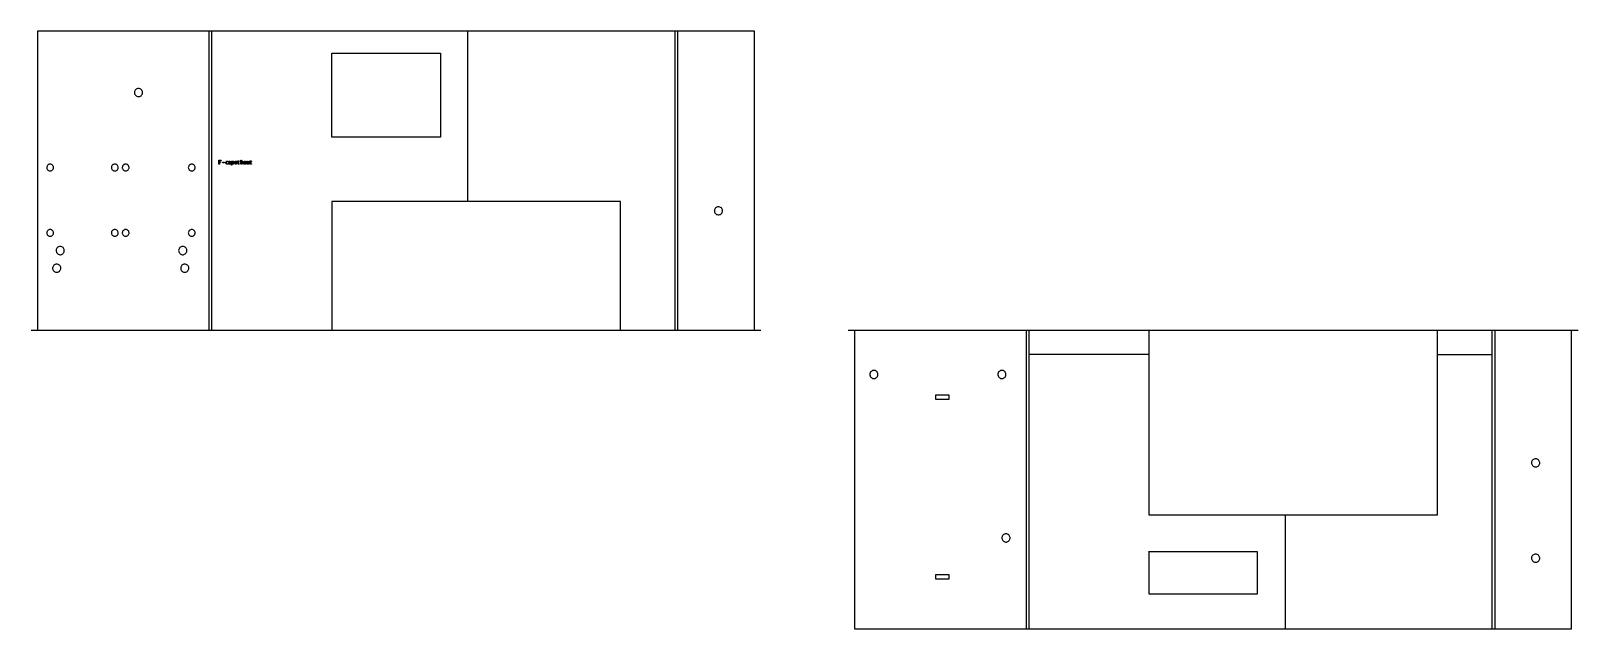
# Model space of a CAD drawing. Header units: metres. Extents: x 1349 to 2485, y -125 to 314.
import ezdxf

# ---------------------------------------------------------------- set-up
doc = ezdxf.new("R2010")
doc.units = ezdxf.units.M

msp = doc.modelspace()

# ---------------------------------------------------------------- linework, layer by layer
at = {"layer": 'F Base plate'}
for p, q in [((1353.7, 314.1), (1479.6, 314.1)), ((1353.7, 94.6), (1353.7, 314.1)), ((1479.6, 314.1), (1481.6, 314.1)), ((1479.6, 94.6), (1479.6, 314.1)), ((1481.6, 314.1), (1669.5, 314.1)), ((1481.6, 94.6), (1481.6, 314.1)), ((1669.5, 189.1), (1669.5, 314.1)), ((1669.5, 314.1), (1821.7, 314.1)), ((1821.7, 314.1), (1823.7, 314.1)), ((1821.7, 94.6), (1821.7, 314.1)), ((1823.7, 314.1), (1879.7, 314.1)), ((1823.7, 94.6), (1823.7, 314.1)), ((1879.7, 314.1), (1879.7, 94.6)), ((1569.5, 236.2), (1569.5, 297.9)), ((1569.5, 297.9), (1649.5, 297.9)), ((1649.5, 297.9), (1649.5, 236.2)), ((1424.9, 270.2), (1424.7, 269.7)), ((1424.7, 269.7), (1424.7, 269.1)), ((1424.7, 269.1), (1424.7, 268.5)), ((1424.7, 268.5), (1424.8, 267.9)), ((1424.8, 267.9), (1425.1, 267.4)), ((1425.2, 270.7), (1424.9, 270.2)), ((1425.1, 267.4), (1425.4, 267)), ((1425.6, 271.1), (1425.2, 270.7)), ((1425.4, 267), (1425.8, 266.6)), ((1426, 271.4), (1425.6, 271.1)), ((1425.8, 266.6), (1426.3, 266.3)), ((1426.5, 271.7), (1426, 271.4)), ((1426.3, 266.3), (1426.8, 266.1)), ((1427.1, 271.9), (1426.5, 271.7)), ((1426.8, 266.1), (1427.3, 265.9)), ((1427.6, 271.9), (1427.1, 271.9)), ((1427.3, 265.9), (1427.9, 265.9)), ((1428.2, 271.9), (1427.6, 271.9)), ((1427.9, 265.9), (1428.5, 266.1)), ((1428.8, 271.7), (1428.2, 271.9)), ((1428.5, 266.1), (1429, 266.3)), ((1429.3, 271.4), (1428.8, 271.7)), ((1429, 266.3), (1429.5, 266.6)), ((1429.7, 271.1), (1429.3, 271.4)), ((1429.5, 266.6), (1429.9, 267)), ((1430.1, 270.7), (1429.7, 271.1)), ((1429.9, 267), (1430.2, 267.4)), ((1430.4, 270.2), (1430.1, 270.7)), ((1430.2, 267.4), (1430.5, 267.9)), ((1430.6, 269.7), (1430.4, 270.2)), ((1430.5, 267.9), (1430.6, 268.5)), ((1430.6, 269.1), (1430.6, 269.7)), ((1430.6, 268.5), (1430.6, 269.1)), ((1649.5, 236.2), (1569.5, 236.2)), ((1361.4, 216), (1361, 215.7)), ((1361.8, 216.2), (1361.4, 216)), ((1362.2, 216.4), (1361.8, 216.2)), ((1362.7, 216.4), (1362.2, 216.4)), ((1363.2, 216.4), (1362.7, 216.4)), ((1363.7, 216.2), (1363.2, 216.4)), ((1364.1, 216), (1363.7, 216.2)), ((1364.5, 215.7), (1364.1, 216)), ((1408.9, 216), (1408.5, 215.7)), ((1409.3, 216.2), (1408.9, 216)), ((1409.7, 216.4), (1409.3, 216.2)), ((1410.2, 216.4), (1409.7, 216.4)), ((1410.7, 216.4), (1410.2, 216.4)), ((1411.2, 216.2), (1410.7, 216.4)), ((1411.6, 216), (1411.2, 216.2)), ((1411.9, 215.7), (1411.6, 216)), ((1416.9, 216), (1416.5, 215.7)), ((1417.3, 216.2), (1416.9, 216)), ((1417.7, 216.4), (1417.3, 216.2)), ((1418.2, 216.4), (1417.7, 216.4)), ((1418.7, 216.4), (1418.2, 216.4)), ((1419.2, 216.2), (1418.7, 216.4)), ((1419.6, 216), (1419.2, 216.2)), ((1419.9, 215.7), (1419.6, 216)), ((1465.4, 216), (1465, 215.7)), ((1465.8, 216.2), (1465.4, 216)), ((1466.2, 216.4), (1465.8, 216.2)), ((1466.7, 216.4), (1466.2, 216.4)), ((1467.2, 216.4), (1466.7, 216.4)), ((1467.7, 216.2), (1467.2, 216.4)), ((1468.1, 216), (1467.7, 216.2)), ((1468.5, 215.7), (1468.1, 216)), ((1360.3, 214.5), (1360.2, 214)), ((1360.2, 214), (1360.3, 213.5)), ((1360.5, 215), (1360.3, 214.5)), ((1360.3, 213.5), (1360.4, 213.1)), ((1360.4, 213.1), (1360.6, 212.7)), ((1360.7, 215.4), (1360.5, 215)), ((1360.6, 212.7), (1360.8, 212.3)), ((1361, 215.7), (1360.7, 215.4)), ((1360.8, 212.3), (1361.2, 212)), ((1361.2, 212), (1361.6, 211.7)), ((1361.6, 211.7), (1362, 211.5)), ((1362, 211.5), (1362.5, 211.4)), ((1362.5, 211.4), (1363, 211.4)), ((1363, 211.4), (1363.5, 211.5)), ((1363.5, 211.5), (1363.9, 211.7)), ((1363.9, 211.7), (1364.3, 212)), ((1364.3, 212), (1364.6, 212.3)), ((1364.8, 215.4), (1364.5, 215.7)), ((1364.6, 212.3), (1364.9, 212.7)), ((1365, 215), (1364.8, 215.4)), ((1364.9, 212.7), (1365.1, 213.1)), ((1365.2, 214.5), (1365, 215)), ((1365.1, 213.1), (1365.2, 213.5)), ((1365.2, 214), (1365.2, 214.5)), ((1365.2, 213.5), (1365.2, 214)), ((1407.8, 214.5), (1407.7, 214)), ((1407.7, 214), (1407.7, 213.5)), ((1407.7, 213.5), (1407.9, 213.1)), ((1407.9, 215), (1407.8, 214.5)), ((1408.2, 215.4), (1407.9, 215)), ((1407.9, 213.1), (1408.1, 212.7)), ((1408.1, 212.7), (1408.3, 212.3)), ((1408.5, 215.7), (1408.2, 215.4)), ((1408.3, 212.3), (1408.7, 212)), ((1408.7, 212), (1409.1, 211.7)), ((1409.1, 211.7), (1409.5, 211.5)), ((1409.5, 211.5), (1410, 211.4)), ((1410, 211.4), (1410.5, 211.4)), ((1410.5, 211.4), (1410.9, 211.5)), ((1410.9, 211.5), (1411.4, 211.7)), ((1411.4, 211.7), (1411.8, 212)), ((1411.8, 212), (1412.1, 212.3)), ((1412.2, 215.4), (1411.9, 215.7)), ((1412.1, 212.3), (1412.4, 212.7)), ((1412.5, 215), (1412.2, 215.4)), ((1412.4, 212.7), (1412.6, 213.1)), ((1412.6, 214.5), (1412.5, 215)), ((1412.7, 214), (1412.6, 214.5)), ((1412.6, 213.1), (1412.7, 213.5)), ((1412.7, 213.5), (1412.7, 214)), ((1415.8, 214.5), (1415.7, 214)), ((1415.7, 214), (1415.7, 213.5)), ((1415.7, 213.5), (1415.9, 213.1)), ((1415.9, 215), (1415.8, 214.5)), ((1416.2, 215.4), (1415.9, 215)), ((1415.9, 213.1), (1416.1, 212.7)), ((1416.1, 212.7), (1416.3, 212.3)), ((1416.5, 215.7), (1416.2, 215.4)), ((1416.3, 212.3), (1416.7, 212)), ((1416.7, 212), (1417.1, 211.7)), ((1417.1, 211.7), (1417.5, 211.5)), ((1417.5, 211.5), (1418, 211.4)), ((1418, 211.4), (1418.5, 211.4)), ((1418.5, 211.4), (1418.9, 211.5)), ((1418.9, 211.5), (1419.4, 211.7)), ((1419.4, 211.7), (1419.8, 212)), ((1419.8, 212), (1420.1, 212.3)), ((1420.2, 215.4), (1419.9, 215.7)), ((1420.1, 212.3), (1420.4, 212.7)), ((1420.5, 215), (1420.2, 215.4)), ((1420.4, 212.7), (1420.6, 213.1)), ((1420.6, 214.5), (1420.5, 215)), ((1420.7, 214), (1420.6, 214.5)), ((1420.6, 213.1), (1420.7, 213.5)), ((1420.7, 213.5), (1420.7, 214)), ((1464.3, 214.5), (1464.2, 214)), ((1464.2, 214), (1464.3, 213.5)), ((1464.5, 215), (1464.3, 214.5)), ((1464.3, 213.5), (1464.4, 213.1)), ((1464.4, 213.1), (1464.6, 212.7)), ((1464.7, 215.4), (1464.5, 215)), ((1464.6, 212.7), (1464.8, 212.3)), ((1465, 215.7), (1464.7, 215.4)), ((1464.8, 212.3), (1465.2, 212)), ((1465.2, 212), (1465.6, 211.7)), ((1465.6, 211.7), (1466, 211.5)), ((1466, 211.5), (1466.5, 211.4)), ((1466.5, 211.4), (1467, 211.4)), ((1467, 211.4), (1467.5, 211.5)), ((1467.5, 211.5), (1467.9, 211.7)), ((1467.9, 211.7), (1468.3, 212)), ((1468.3, 212), (1468.6, 212.3)), ((1468.8, 215.4), (1468.5, 215.7)), ((1468.6, 212.3), (1468.9, 212.7)), ((1469, 215), (1468.8, 215.4)), ((1468.9, 212.7), (1469.1, 213.1)), ((1469.2, 214.5), (1469, 215)), ((1469.1, 213.1), (1469.2, 213.5)), ((1469.2, 214), (1469.2, 214.5)), ((1469.2, 213.5), (1469.2, 214)), ((1569.5, 188.9), (1569.5, 94.6)), ((1781.5, 188.9), (1569.5, 188.9)), ((1781.5, 94.6), (1781.5, 188.9)), ((1850.6, 182.9), (1850.5, 182.3)), ((1850.5, 182.3), (1850.5, 181.7)), ((1850.8, 183.4), (1850.6, 182.9)), ((1851.1, 183.9), (1850.8, 183.4)), ((1851.4, 184.3), (1851.1, 183.9)), ((1851.9, 184.6), (1851.4, 184.3)), ((1852.4, 184.9), (1851.9, 184.6)), ((1852.9, 185.1), (1852.4, 184.9)), ((1853.5, 185.1), (1852.9, 185.1)), ((1854.1, 185.1), (1853.5, 185.1)), ((1854.6, 184.9), (1854.1, 185.1)), ((1855.1, 184.6), (1854.6, 184.9)), ((1855.6, 184.3), (1855.1, 184.6)), ((1855.9, 183.9), (1855.6, 184.3)), ((1856.2, 183.4), (1855.9, 183.9)), ((1856.4, 182.9), (1856.2, 183.4)), ((1856.5, 182.3), (1856.4, 182.9)), ((1856.5, 181.7), (1856.5, 182.3)), ((1850.5, 181.7), (1850.7, 181.1)), ((1850.7, 181.1), (1850.9, 180.6)), ((1850.9, 180.6), (1851.2, 180.2)), ((1851.2, 180.2), (1851.6, 179.8)), ((1851.6, 179.8), (1852.1, 179.5)), ((1852.1, 179.5), (1852.6, 179.3)), ((1852.6, 179.3), (1853.2, 179.1)), ((1853.2, 179.1), (1853.8, 179.1)), ((1853.8, 179.1), (1854.4, 179.3)), ((1854.4, 179.3), (1854.9, 179.5)), ((1854.9, 179.5), (1855.4, 179.8)), ((1855.4, 179.8), (1855.8, 180.2)), ((1855.8, 180.2), (1856.1, 180.6)), ((1856.1, 180.6), (1856.3, 181.1)), ((1856.3, 181.1), (1856.5, 181.7)), ((1360.3, 166.5), (1360.2, 166)), ((1360.2, 166), (1360.3, 165.5)), ((1360.5, 167), (1360.3, 166.5)), ((1360.3, 165.5), (1360.4, 165.1)), ((1360.4, 165.1), (1360.6, 164.7)), ((1360.7, 167.4), (1360.5, 167)), ((1360.6, 164.7), (1360.8, 164.3)), ((1361, 167.7), (1360.7, 167.4)), ((1360.8, 164.3), (1361.2, 164)), ((1361.4, 168), (1361, 167.7)), ((1361.2, 164), (1361.6, 163.7)), ((1361.8, 168.2), (1361.4, 168)), ((1361.6, 163.7), (1362, 163.5)), ((1362.2, 168.4), (1361.8, 168.2)), ((1362, 163.5), (1362.5, 163.4)), ((1362.7, 168.4), (1362.2, 168.4)), ((1362.5, 163.4), (1363, 163.4)), ((1363.2, 168.4), (1362.7, 168.4)), ((1363, 163.4), (1363.5, 163.5)), ((1363.7, 168.2), (1363.2, 168.4)), ((1363.5, 163.5), (1363.9, 163.7)), ((1364.1, 168), (1363.7, 168.2)), ((1363.9, 163.7), (1364.3, 164)), ((1364.5, 167.7), (1364.1, 168)), ((1364.3, 164), (1364.6, 164.3)), ((1364.8, 167.4), (1364.5, 167.7)), ((1364.6, 164.3), (1364.9, 164.7)), ((1365, 167), (1364.8, 167.4)), ((1364.9, 164.7), (1365.1, 165.1)), ((1365.2, 166.5), (1365, 167)), ((1365.1, 165.1), (1365.2, 165.5)), ((1365.2, 166), (1365.2, 166.5)), ((1365.2, 165.5), (1365.2, 166)), ((1407.8, 166.5), (1407.7, 166)), ((1407.7, 166), (1407.7, 165.5)), ((1407.7, 165.5), (1407.9, 165.1)), ((1407.9, 167), (1407.8, 166.5)), ((1408.2, 167.4), (1407.9, 167)), ((1407.9, 165.1), (1408.1, 164.7)), ((1408.1, 164.7), (1408.3, 164.3)), ((1408.5, 167.7), (1408.2, 167.4)), ((1408.3, 164.3), (1408.7, 164)), ((1408.9, 168), (1408.5, 167.7)), ((1408.7, 164), (1409.1, 163.7)), ((1409.3, 168.2), (1408.9, 168)), ((1409.1, 163.7), (1409.5, 163.5)), ((1409.7, 168.4), (1409.3, 168.2)), ((1409.5, 163.5), (1410, 163.4)), ((1410.2, 168.4), (1409.7, 168.4)), ((1410, 163.4), (1410.5, 163.4)), ((1410.7, 168.4), (1410.2, 168.4)), ((1410.5, 163.4), (1410.9, 163.5)), ((1411.2, 168.2), (1410.7, 168.4)), ((1410.9, 163.5), (1411.4, 163.7)), ((1411.6, 168), (1411.2, 168.2)), ((1411.4, 163.7), (1411.8, 164)), ((1411.9, 167.7), (1411.6, 168)), ((1411.8, 164), (1412.1, 164.3)), ((1412.2, 167.4), (1411.9, 167.7)), ((1412.1, 164.3), (1412.4, 164.7)), ((1412.5, 167), (1412.2, 167.4)), ((1412.4, 164.7), (1412.6, 165.1)), ((1412.6, 166.5), (1412.5, 167)), ((1412.7, 166), (1412.6, 166.5)), ((1412.6, 165.1), (1412.7, 165.5)), ((1412.7, 165.5), (1412.7, 166)), ((1415.8, 166.5), (1415.7, 166)), ((1415.7, 166), (1415.7, 165.5)), ((1415.7, 165.5), (1415.9, 165.1)), ((1415.9, 167), (1415.8, 166.5)), ((1416.2, 167.4), (1415.9, 167)), ((1415.9, 165.1), (1416.1, 164.7)), ((1416.1, 164.7), (1416.3, 164.3)), ((1416.5, 167.7), (1416.2, 167.4)), ((1416.3, 164.3), (1416.7, 164)), ((1416.9, 168), (1416.5, 167.7)), ((1416.7, 164), (1417.1, 163.7)), ((1417.3, 168.2), (1416.9, 168)), ((1417.1, 163.7), (1417.5, 163.5)), ((1417.7, 168.4), (1417.3, 168.2)), ((1417.5, 163.5), (1418, 163.4)), ((1418.2, 168.4), (1417.7, 168.4)), ((1418, 163.4), (1418.5, 163.4)), ((1418.7, 168.4), (1418.2, 168.4)), ((1418.5, 163.4), (1418.9, 163.5)), ((1419.2, 168.2), (1418.7, 168.4)), ((1418.9, 163.5), (1419.4, 163.7)), ((1419.6, 168), (1419.2, 168.2)), ((1419.4, 163.7), (1419.8, 164)), ((1419.9, 167.7), (1419.6, 168)), ((1419.8, 164), (1420.1, 164.3)), ((1420.2, 167.4), (1419.9, 167.7)), ((1420.1, 164.3), (1420.4, 164.7)), ((1420.5, 167), (1420.2, 167.4)), ((1420.4, 164.7), (1420.6, 165.1)), ((1420.6, 166.5), (1420.5, 167)), ((1420.7, 166), (1420.6, 166.5)), ((1420.6, 165.1), (1420.7, 165.5)), ((1420.7, 165.5), (1420.7, 166)), ((1464.3, 166.5), (1464.2, 166)), ((1464.2, 166), (1464.3, 165.5)), ((1464.5, 167), (1464.3, 166.5)), ((1464.3, 165.5), (1464.4, 165.1)), ((1464.4, 165.1), (1464.6, 164.7)), ((1464.7, 167.4), (1464.5, 167)), ((1464.6, 164.7), (1464.8, 164.3)), ((1465, 167.7), (1464.7, 167.4)), ((1464.8, 164.3), (1465.2, 164)), ((1465.4, 168), (1465, 167.7)), ((1465.2, 164), (1465.6, 163.7)), ((1465.8, 168.2), (1465.4, 168)), ((1465.6, 163.7), (1466, 163.5)), ((1466.2, 168.4), (1465.8, 168.2)), ((1466, 163.5), (1466.5, 163.4)), ((1466.7, 168.4), (1466.2, 168.4)), ((1466.5, 163.4), (1467, 163.4)), ((1467.2, 168.4), (1466.7, 168.4)), ((1467, 163.4), (1467.5, 163.5)), ((1467.7, 168.2), (1467.2, 168.4)), ((1467.5, 163.5), (1467.9, 163.7)), ((1468.1, 168), (1467.7, 168.2)), ((1467.9, 163.7), (1468.3, 164)), ((1468.5, 167.7), (1468.1, 168)), ((1468.3, 164), (1468.6, 164.3)), ((1468.8, 167.4), (1468.5, 167.7)), ((1468.6, 164.3), (1468.9, 164.7)), ((1469, 167), (1468.8, 167.4)), ((1468.9, 164.7), (1469.1, 165.1)), ((1469.2, 166.5), (1469, 167)), ((1469.1, 165.1), (1469.2, 165.5)), ((1469.2, 166), (1469.2, 166.5)), ((1469.2, 165.5), (1469.2, 166)), ((1367.2, 153.6), (1367.1, 153)), ((1367.1, 153), (1367.2, 152.5)), ((1367.4, 154.2), (1367.2, 153.6)), ((1367.2, 152.5), (1367.3, 151.9)), ((1367.3, 151.9), (1367.5, 151.4)), ((1367.7, 154.6), (1367.4, 154.2)), ((1367.5, 151.4), (1367.9, 150.9)), ((1368.1, 155.1), (1367.7, 154.6)), ((1367.9, 150.9), (1368.3, 150.5)), ((1368.5, 155.4), (1368.1, 155.1)), ((1368.3, 150.5), (1368.7, 150.2)), ((1369, 155.7), (1368.5, 155.4)), ((1368.7, 150.2), (1369.3, 150)), ((1369.5, 155.8), (1369, 155.7)), ((1369.3, 150), (1369.8, 149.9)), ((1370.1, 155.9), (1369.5, 155.8)), ((1369.8, 149.9), (1370.4, 149.9)), ((1370.7, 155.8), (1370.1, 155.9)), ((1370.4, 149.9), (1371, 150)), ((1371.3, 155.7), (1370.7, 155.8)), ((1371, 150), (1371.5, 150.2)), ((1371.8, 155.4), (1371.3, 155.7)), ((1371.5, 150.2), (1372, 150.5)), ((1372.2, 155.1), (1371.8, 155.4)), ((1372, 150.5), (1372.4, 150.9)), ((1372.6, 154.6), (1372.2, 155.1)), ((1372.4, 150.9), (1372.7, 151.4)), ((1372.9, 154.2), (1372.6, 154.6)), ((1372.7, 151.4), (1373, 151.9)), ((1373, 153.6), (1372.9, 154.2)), ((1373.1, 153), (1373, 153.6)), ((1373, 151.9), (1373.1, 152.5)), ((1373.1, 152.5), (1373.1, 153)), ((1457.2, 153.6), (1457.1, 153)), ((1457.1, 153), (1457.2, 152.5)), ((1457.4, 154.2), (1457.2, 153.6)), ((1457.2, 152.5), (1457.3, 151.9)), ((1457.3, 151.9), (1457.5, 151.4)), ((1457.7, 154.6), (1457.4, 154.2)), ((1457.5, 151.4), (1457.9, 150.9)), ((1458.1, 155.1), (1457.7, 154.6)), ((1457.9, 150.9), (1458.3, 150.5)), ((1458.5, 155.4), (1458.1, 155.1)), ((1458.3, 150.5), (1458.7, 150.2)), ((1459, 155.7), (1458.5, 155.4)), ((1458.7, 150.2), (1459.3, 150)), ((1459.5, 155.8), (1459, 155.7)), ((1459.3, 150), (1459.8, 149.9)), ((1460.1, 155.9), (1459.5, 155.8)), ((1459.8, 149.9), (1460.4, 149.9)), ((1460.7, 155.8), (1460.1, 155.9)), ((1460.4, 149.9), (1461, 150)), ((1461.3, 155.7), (1460.7, 155.8)), ((1461, 150), (1461.5, 150.2)), ((1461.8, 155.4), (1461.3, 155.7)), ((1461.5, 150.2), (1462, 150.5)), ((1462.2, 155.1), (1461.8, 155.4)), ((1462, 150.5), (1462.4, 150.9)), ((1462.6, 154.6), (1462.2, 155.1)), ((1462.4, 150.9), (1462.7, 151.4)), ((1462.9, 154.2), (1462.6, 154.6)), ((1462.7, 151.4), (1463, 151.9)), ((1463, 153.6), (1462.9, 154.2)), ((1463.1, 153), (1463, 153.6)), ((1463, 151.9), (1463.1, 152.5)), ((1463.1, 152.5), (1463.1, 153)), ((1364.7, 140.7), (1364.6, 140.2)), ((1364.6, 140.2), (1364.6, 139.6)), ((1364.6, 139.6), (1364.8, 139)), ((1364.9, 141.3), (1364.7, 140.7)), ((1364.8, 139), (1365, 138.5)), ((1365.2, 141.8), (1364.9, 141.3)), ((1365, 138.5), (1365.3, 138)), ((1365.5, 142.2), (1365.2, 141.8)), ((1365.3, 138), (1365.8, 137.7)), ((1366, 142.5), (1365.5, 142.2)), ((1365.8, 137.7), (1366.2, 137.4)), ((1366.5, 142.8), (1366, 142.5)), ((1366.2, 137.4), (1366.7, 137.1)), ((1367, 143), (1366.5, 142.8)), ((1366.7, 137.1), (1367.3, 137)), ((1367.6, 143), (1367, 143)), ((1367.3, 137), (1367.9, 137)), ((1368.2, 143), (1367.6, 143)), ((1367.9, 137), (1368.5, 137.1)), ((1368.7, 142.8), (1368.2, 143)), ((1368.5, 137.1), (1369, 137.4)), ((1369.2, 142.5), (1368.7, 142.8)), ((1369, 137.4), (1369.5, 137.7)), ((1369.7, 142.2), (1369.2, 142.5)), ((1369.5, 137.7), (1369.9, 138)), ((1370, 141.8), (1369.7, 142.2)), ((1369.9, 138), (1370.2, 138.5)), ((1370.3, 141.3), (1370, 141.8)), ((1370.2, 138.5), (1370.4, 139)), ((1370.5, 140.7), (1370.3, 141.3)), ((1370.4, 139), (1370.6, 139.6)), ((1370.6, 140.2), (1370.5, 140.7)), ((1370.6, 139.6), (1370.6, 140.2)), ((1458.7, 140.7), (1458.6, 140.2)), ((1458.6, 140.2), (1458.6, 139.6)), ((1458.6, 139.6), (1458.8, 139)), ((1458.9, 141.3), (1458.7, 140.7)), ((1458.8, 139), (1459, 138.5)), ((1459.2, 141.8), (1458.9, 141.3)), ((1459, 138.5), (1459.3, 138)), ((1459.5, 142.2), (1459.2, 141.8)), ((1459.3, 138), (1459.7, 137.7)), ((1460, 142.5), (1459.5, 142.2)), ((1459.7, 137.7), (1460.2, 137.4)), ((1460.5, 142.8), (1460, 142.5)), ((1460.2, 137.4), (1460.7, 137.1)), ((1461, 143), (1460.5, 142.8)), ((1460.7, 137.1), (1461.3, 137)), ((1461.6, 143), (1461, 143)), ((1461.3, 137), (1461.9, 137)), ((1462.2, 143), (1461.6, 143)), ((1461.9, 137), (1462.5, 137.1)), ((1462.7, 142.8), (1462.2, 143)), ((1462.5, 137.1), (1463, 137.4)), ((1463.2, 142.5), (1462.7, 142.8)), ((1463, 137.4), (1463.5, 137.7)), ((1463.7, 142.2), (1463.2, 142.5)), ((1463.5, 137.7), (1463.9, 138)), ((1464, 141.8), (1463.7, 142.2)), ((1463.9, 138), (1464.2, 138.5)), ((1464.3, 141.3), (1464, 141.8)), ((1464.2, 138.5), (1464.4, 139)), ((1464.5, 140.7), (1464.3, 141.3)), ((1464.4, 139), (1464.6, 139.6)), ((1464.6, 140.2), (1464.5, 140.7)), ((1464.6, 139.6), (1464.6, 140.2)), ((1953.7, -124.9), (1953.7, 94.6)), ((2079.6, -124.9), (2079.6, 94.6)), ((2081.6, 76.6), (2081.6, 94.6)), ((2169.5, 94.6), (2169.5, 76.6)), ((2381.5, 76.6), (2381.5, 94.6)), ((2421.7, 76.6), (2421.7, 94.6)), ((2423.7, -124.9), (2423.7, 94.6)), ((2479.7, 94.6), (2479.7, -124.9)), ((2081.6, -124.9), (2081.6, 76.6)), ((2169.5, 76.6), (2081.6, 76.6)), ((2169.5, 76.6), (2169.5, -41.1)), ((2381.5, -41.1), (2381.5, 76.6)), ((2381.5, 76.6), (2421.7, 76.6)), ((2421.7, -124.9), (2421.7, 76.6)), ((1964.7, 62.7), (1964.6, 62.2)), ((1964.6, 62.2), (1964.6, 61.6)), ((1964.6, 61.6), (1964.8, 61)), ((1964.9, 63.3), (1964.7, 62.7)), ((1964.8, 61), (1965, 60.5)), ((1965.2, 63.8), (1964.9, 63.3)), ((1965, 60.5), (1965.3, 60)), ((1965.5, 64.2), (1965.2, 63.8)), ((1965.3, 60), (1965.8, 59.7)), ((1966, 64.5), (1965.5, 64.2)), ((1965.8, 59.7), (1966.2, 59.4)), ((1966.5, 64.8), (1966, 64.5)), ((1966.2, 59.4), (1966.7, 59.1)), ((1967, 65), (1966.5, 64.8)), ((1966.7, 59.1), (1967.3, 59)), ((1967.6, 65), (1967, 65)), ((1967.3, 59), (1967.9, 59)), ((1968.2, 65), (1967.6, 65)), ((1967.9, 59), (1968.5, 59.1)), ((1968.7, 64.8), (1968.2, 65)), ((1968.5, 59.1), (1969, 59.4)), ((1969.2, 64.5), (1968.7, 64.8)), ((1969, 59.4), (1969.5, 59.7)), ((1969.7, 64.2), (1969.2, 64.5)), ((1969.5, 59.7), (1969.9, 60)), ((1970, 63.8), (1969.7, 64.2)), ((1969.9, 60), (1970.2, 60.5)), ((1970.3, 63.3), (1970, 63.8)), ((1970.2, 60.5), (1970.4, 61)), ((1970.5, 62.7), (1970.3, 63.3)), ((1970.4, 61), (1970.6, 61.6)), ((1970.6, 62.2), (1970.5, 62.7)), ((1970.6, 61.6), (1970.6, 62.2)), ((2058.7, 62.7), (2058.6, 62.2)), ((2058.6, 62.2), (2058.6, 61.6)), ((2058.6, 61.6), (2058.8, 61)), ((2058.9, 63.3), (2058.7, 62.7)), ((2058.8, 61), (2059, 60.5)), ((2059.2, 63.8), (2058.9, 63.3)), ((2059, 60.5), (2059.3, 60)), ((2059.5, 64.2), (2059.2, 63.8)), ((2059.3, 60), (2059.7, 59.7)), ((2060, 64.5), (2059.5, 64.2)), ((2059.7, 59.7), (2060.2, 59.4)), ((2060.5, 64.8), (2060, 64.5)), ((2060.2, 59.4), (2060.7, 59.1)), ((2061, 65), (2060.5, 64.8)), ((2060.7, 59.1), (2061.3, 59)), ((2061.6, 65), (2061, 65)), ((2061.3, 59), (2061.9, 59)), ((2062.2, 65), (2061.6, 65)), ((2061.9, 59), (2062.5, 59.1)), ((2062.7, 64.8), (2062.2, 65)), ((2062.5, 59.1), (2063, 59.4)), ((2063.2, 64.5), (2062.7, 64.8)), ((2063, 59.4), (2063.5, 59.7)), ((2063.7, 64.2), (2063.2, 64.5)), ((2063.5, 59.7), (2063.9, 60)), ((2064, 63.8), (2063.7, 64.2)), ((2063.9, 60), (2064.2, 60.5)), ((2064.3, 63.3), (2064, 63.8)), ((2064.2, 60.5), (2064.4, 61)), ((2064.5, 62.7), (2064.3, 63.3)), ((2064.4, 61), (2064.6, 61.6)), ((2064.6, 62.2), (2064.5, 62.7)), ((2064.6, 61.6), (2064.6, 62.2)), ((2022.8, 46.9), (2012.8, 46.9)), ((2012.8, 46.9), (2012.8, 43.9)), ((2022.8, 43.9), (2022.8, 46.9)), ((2012.8, 43.9), (2022.8, 43.9)), ((2452.9, 0.1), (2452.4, -0.1)), ((2453.5, 0.1), (2452.9, 0.1)), ((2454.1, 0.1), (2453.5, 0.1)), ((2454.6, -0.1), (2454.1, 0.1)), ((2450.6, -2.1), (2450.5, -2.7)), ((2450.5, -2.7), (2450.5, -3.3)), ((2450.5, -3.3), (2450.7, -3.9)), ((2450.8, -1.6), (2450.6, -2.1)), ((2450.7, -3.9), (2450.9, -4.4)), ((2451.1, -1.1), (2450.8, -1.6)), ((2450.9, -4.4), (2451.2, -4.8)), ((2451.4, -0.7), (2451.1, -1.1)), ((2451.2, -4.8), (2451.6, -5.2)), ((2451.9, -0.4), (2451.4, -0.7)), ((2451.6, -5.2), (2452.1, -5.5)), ((2452.4, -0.1), (2451.9, -0.4)), ((2452.1, -5.5), (2452.6, -5.7)), ((2452.6, -5.7), (2453.2, -5.9)), ((2453.2, -5.9), (2453.8, -5.9)), ((2453.8, -5.9), (2454.4, -5.7)), ((2454.4, -5.7), (2454.9, -5.5)), ((2455.1, -0.4), (2454.6, -0.1)), ((2454.9, -5.5), (2455.4, -5.2)), ((2455.6, -0.7), (2455.1, -0.4)), ((2455.4, -5.2), (2455.8, -4.8)), ((2455.9, -1.1), (2455.6, -0.7)), ((2455.8, -4.8), (2456.1, -4.4)), ((2456.2, -1.6), (2455.9, -1.1)), ((2456.1, -4.4), (2456.3, -3.9)), ((2456.4, -2.1), (2456.2, -1.6)), ((2456.3, -3.9), (2456.5, -3.3)), ((2456.5, -2.7), (2456.4, -2.1)), ((2456.5, -3.3), (2456.5, -2.7)), ((2169.5, -41.1), (2269.5, -41.1)), ((2269.5, -40.9), (2269.5, -41.1)), ((2269.5, -41.1), (2381.5, -41.1)), ((2269.5, -41.1), (2269.5, -124.9)), ((2061.9, -56.7), (2061.7, -57.3)), ((2062.2, -56.2), (2061.9, -56.7)), ((2062.5, -55.8), (2062.2, -56.2)), ((2063, -55.5), (2062.5, -55.8)), ((2063.5, -55.2), (2063, -55.5)), ((2064, -55), (2063.5, -55.2)), ((2064.6, -55), (2064, -55)), ((2065.2, -55), (2064.6, -55)), ((2065.7, -55.2), (2065.2, -55)), ((2066.2, -55.5), (2065.7, -55.2)), ((2066.7, -55.8), (2066.2, -55.5)), ((2067, -56.2), (2066.7, -55.8)), ((2067.3, -56.7), (2067, -56.2)), ((2067.5, -57.3), (2067.3, -56.7)), ((2061.7, -57.3), (2061.6, -57.8)), ((2061.6, -57.8), (2061.6, -58.4)), ((2061.6, -58.4), (2061.8, -59)), ((2061.8, -59), (2062, -59.5)), ((2062, -59.5), (2062.3, -60)), ((2062.3, -60), (2062.8, -60.3)), ((2062.8, -60.3), (2063.2, -60.6)), ((2063.2, -60.6), (2063.7, -60.9)), ((2063.7, -60.9), (2064.3, -61)), ((2064.3, -61), (2064.9, -61)), ((2064.9, -61), (2065.5, -60.9)), ((2065.5, -60.9), (2066, -60.6)), ((2066, -60.6), (2066.5, -60.3)), ((2066.5, -60.3), (2066.9, -60)), ((2066.9, -60), (2067.2, -59.5)), ((2067.2, -59.5), (2067.4, -59)), ((2067.4, -59), (2067.6, -58.4)), ((2067.6, -57.8), (2067.5, -57.3)), ((2067.6, -58.4), (2067.6, -57.8)), ((2169.4, -68.3), (2169.3, -68.3)), ((2249.3, -68.3), (2169.4, -68.3)), ((2169.4, -68.3), (2169.4, -99.1)), ((2249.4, -99.1), (2249.3, -68.3)), ((2450.6, -72.1), (2450.5, -72.7)), ((2450.5, -72.7), (2450.5, -73.3)), ((2450.5, -73.3), (2450.7, -73.9)), ((2450.8, -71.6), (2450.6, -72.1)), ((2450.7, -73.9), (2450.9, -74.4)), ((2451.1, -71.1), (2450.8, -71.6)), ((2450.9, -74.4), (2451.2, -74.8)), ((2451.4, -70.7), (2451.1, -71.1)), ((2451.2, -74.8), (2451.6, -75.2)), ((2451.9, -70.4), (2451.4, -70.7)), ((2451.6, -75.2), (2452.1, -75.5)), ((2452.4, -70.1), (2451.9, -70.4)), ((2452.1, -75.5), (2452.6, -75.7)), ((2452.9, -69.9), (2452.4, -70.1)), ((2452.6, -75.7), (2453.2, -75.9)), ((2453.5, -69.9), (2452.9, -69.9)), ((2453.2, -75.9), (2453.8, -75.9)), ((2454.1, -69.9), (2453.5, -69.9)), ((2453.8, -75.9), (2454.4, -75.7)), ((2454.6, -70.1), (2454.1, -69.9)), ((2454.4, -75.7), (2454.9, -75.5)), ((2455.1, -70.4), (2454.6, -70.1)), ((2454.9, -75.5), (2455.4, -75.2)), ((2455.6, -70.7), (2455.1, -70.4)), ((2455.4, -75.2), (2455.8, -74.8)), ((2455.9, -71.1), (2455.6, -70.7)), ((2455.8, -74.8), (2456.1, -74.4)), ((2456.2, -71.6), (2455.9, -71.1)), ((2456.1, -74.4), (2456.3, -73.9)), ((2456.4, -72.1), (2456.2, -71.6)), ((2456.3, -73.9), (2456.5, -73.3)), ((2456.5, -72.7), (2456.4, -72.1)), ((2456.5, -73.3), (2456.5, -72.7)), ((2022.8, -85.1), (2012.8, -85.1)), ((2012.8, -85.1), (2012.8, -88.1)), ((2012.8, -88.1), (2022.8, -88.1)), ((2022.8, -88.1), (2022.8, -85.1)), ((2169.4, -99.1), (2249.4, -99.1)), ((2079.6, -124.9), (1953.7, -124.9)), ((2081.6, -124.9), (2079.6, -124.9)), ((2269.5, -124.9), (2081.6, -124.9)), ((2421.7, -124.9), (2269.5, -124.9)), ((2423.7, -124.9), (2421.7, -124.9)), ((2479.7, -124.9), (2423.7, -124.9))]:
    msp.add_line(p, q, dxfattribs=at)
at = {"layer": 'GROUP0'}
for p, q in [((1486.7, 219.3), (1488.3, 219.3)), ((1486.7, 216.4), (1486.7, 219.3)), ((1487.1, 216.4), (1486.7, 216.4)), ((1488.3, 219), (1487.1, 219)), ((1487.1, 219), (1487.1, 218)), ((1487.1, 218), (1488.2, 218)), ((1487.1, 217.7), (1487.1, 216.4)), ((1488.2, 217.7), (1487.1, 217.7)), ((1488.2, 218), (1488.2, 217.7)), ((1488.3, 219.3), (1488.3, 219)), ((1489.5, 217.7), (1490.5, 217.7)), ((1489.5, 217.4), (1489.5, 217.7)), ((1490.5, 217.4), (1489.5, 217.4)), ((1490.5, 217.7), (1490.5, 217.4)), ((1491.7, 217.6), (1491.8, 217.8)), ((1491.7, 217.4), (1491.7, 217.6)), ((1491.7, 217.1), (1491.7, 217.4)), ((1491.8, 217), (1491.7, 217.1)), ((1491.8, 217.8), (1491.9, 218)), ((1491.9, 216.8), (1491.8, 217)), ((1491.9, 218), (1492, 218.2)), ((1492, 216.6), (1491.9, 216.8)), ((1492, 218.2), (1492.1, 218.3)), ((1492.2, 216.5), (1492, 216.6)), ((1492.1, 218.3), (1492.3, 218.4)), ((1492.2, 217.8), (1492.1, 217.7)), ((1492.1, 217.7), (1492.1, 217.5)), ((1492.1, 217.5), (1492.1, 217.4)), ((1492.1, 217.4), (1492.1, 217.2)), ((1492.1, 217.2), (1492.2, 217.1)), ((1492.3, 217.9), (1492.2, 217.8)), ((1492.2, 217.1), (1492.2, 217)), ((1492.2, 217), (1492.3, 216.8)), ((1492.3, 216.4), (1492.2, 216.5)), ((1492.3, 218.4), (1492.5, 218.5)), ((1492.5, 218.1), (1492.3, 218)), ((1492.3, 218), (1492.3, 217.9)), ((1492.3, 216.8), (1492.4, 216.8)), ((1492.5, 216.4), (1492.3, 216.4)), ((1492.4, 216.8), (1492.6, 216.7)), ((1492.5, 218.5), (1492.7, 218.5)), ((1492.6, 218.2), (1492.5, 218.1)), ((1492.8, 216.4), (1492.5, 216.4)), ((1492.8, 218.2), (1492.6, 218.2)), ((1492.6, 216.7), (1492.7, 216.7)), ((1492.7, 218.5), (1492.9, 218.5)), ((1492.7, 216.7), (1492.8, 216.7)), ((1492.9, 218.2), (1492.8, 218.2)), ((1492.8, 216.7), (1492.9, 216.7)), ((1492.9, 216.4), (1492.8, 216.4)), ((1492.9, 218.5), (1493, 218.5)), ((1493, 218.2), (1492.9, 218.2)), ((1492.9, 218.2), (1492.9, 218.2)), ((1492.9, 216.7), (1493, 216.7)), ((1493, 216.4), (1492.9, 216.4)), ((1492.9, 216.4), (1492.9, 216.4)), ((1493, 218.5), (1493, 218.5)), ((1493, 218.5), (1493.1, 218.5)), ((1493.1, 218.2), (1493, 218.2)), ((1493, 216.7), (1493, 216.7)), ((1493, 216.7), (1493.1, 216.7)), ((1493.1, 216.4), (1493, 216.4)), ((1493.1, 218.5), (1493.2, 218.5)), ((1493.2, 218.2), (1493.1, 218.2)), ((1493.1, 218.2), (1493.1, 218.2)), ((1493.1, 216.7), (1493.1, 216.7)), ((1493.1, 216.7), (1493.2, 216.7)), ((1493.2, 216.4), (1493.1, 216.4)), ((1493.2, 218.5), (1493.2, 218.4)), ((1493.2, 218.4), (1493.3, 218.4)), ((1493.2, 218.1), (1493.2, 218.2)), ((1493.3, 218.1), (1493.2, 218.1)), ((1493.2, 218.1), (1493.2, 218.1)), ((1493.2, 216.7), (1493.3, 216.8)), ((1493.2, 216.7), (1493.2, 216.7)), ((1493.3, 216.5), (1493.2, 216.4)), ((1493.2, 216.4), (1493.2, 216.4)), ((1493.3, 218.4), (1493.3, 218.4)), ((1493.3, 218.4), (1493.3, 218.4)), ((1493.3, 218.4), (1493.3, 218.3)), ((1493.3, 218.3), (1493.3, 218.3)), ((1493.3, 218.3), (1493.3, 218.2)), ((1493.3, 218.2), (1493.3, 218.2)), ((1493.3, 218.2), (1493.3, 218.1)), ((1493.3, 216.8), (1493.3, 216.7)), ((1493.3, 216.7), (1493.3, 216.7)), ((1493.3, 216.7), (1493.3, 216.6)), ((1493.3, 216.6), (1493.3, 216.6)), ((1493.3, 216.6), (1493.3, 216.5)), ((1493.3, 216.5), (1493.3, 216.5)), ((1493.3, 216.5), (1493.3, 216.5)), ((1493.6, 217.2), (1493.7, 217.3)), ((1493.6, 217), (1493.6, 217.2)), ((1493.6, 216.8), (1493.6, 217)), ((1493.6, 216.7), (1493.6, 216.8)), ((1493.7, 216.6), (1493.6, 216.7)), ((1493.7, 217.3), (1493.9, 217.5)), ((1493.8, 216.5), (1493.7, 216.6)), ((1493.8, 218.3), (1493.9, 218.4)), ((1493.8, 218.2), (1493.8, 218.3)), ((1493.8, 218.3), (1493.8, 218.3)), ((1493.8, 218.3), (1493.8, 218.3)), ((1493.8, 218.3), (1493.8, 218.3)), ((1493.8, 218.1), (1493.8, 218.1)), ((1493.8, 218.1), (1493.8, 218.2)), ((1493.9, 218.1), (1493.8, 218.1)), ((1493.8, 218.1), (1493.8, 218.1)), ((1493.9, 216.4), (1493.8, 216.5)), ((1493.9, 218.4), (1494, 218.5)), ((1493.9, 218.4), (1493.9, 218.4)), ((1494, 218.2), (1493.9, 218.1)), ((1493.9, 218.1), (1493.9, 218.1)), ((1493.9, 217.5), (1494, 217.6)), ((1494, 216.4), (1493.9, 216.4)), ((1494, 218.5), (1494.1, 218.5)), ((1494.1, 218.2), (1494, 218.2)), ((1494, 217.6), (1494.3, 217.7)), ((1494.1, 217.3), (1494, 217.2)), ((1494, 217.2), (1494, 217)), ((1494, 217), (1494, 216.9)), ((1494, 216.9), (1494, 216.9)), ((1494, 216.9), (1494, 216.8)), ((1494, 216.8), (1494.1, 216.7)), ((1494.2, 216.4), (1494, 216.4)), ((1494.1, 218.5), (1494.2, 218.5)), ((1494.2, 218.2), (1494.1, 218.2)), ((1494.2, 217.3), (1494.1, 217.3)), ((1494.1, 216.7), (1494.1, 216.7)), ((1494.1, 216.7), (1494.2, 216.7)), ((1494.2, 218.5), (1494.4, 218.5)), ((1494.3, 218.2), (1494.2, 218.2)), ((1494.2, 218.2), (1494.2, 218.2)), ((1494.3, 217.4), (1494.2, 217.3)), ((1494.2, 216.7), (1494.2, 216.7)), ((1494.2, 216.7), (1494.3, 216.6)), ((1494.3, 216.4), (1494.2, 216.4)), ((1494.4, 218.2), (1494.3, 218.2)), ((1494.3, 217.7), (1494.5, 217.7)), ((1494.4, 217.4), (1494.3, 217.4)), ((1494.3, 216.6), (1494.4, 216.6)), ((1494.4, 216.4), (1494.3, 216.4)), ((1494.4, 218.5), (1494.5, 218.5)), ((1494.6, 218.2), (1494.4, 218.2)), ((1494.5, 217.4), (1494.4, 217.4)), ((1494.4, 216.6), (1494.5, 216.7)), ((1494.5, 216.4), (1494.4, 216.4)), ((1494.5, 218.5), (1494.7, 218.5)), ((1494.5, 217.7), (1494.8, 217.7)), ((1494.7, 217.5), (1494.5, 217.4)), ((1494.5, 216.7), (1494.6, 216.7)), ((1494.6, 216.5), (1494.5, 216.4)), ((1494.7, 218.2), (1494.6, 218.2)), ((1494.6, 216.7), (1494.7, 216.8)), ((1494.6, 216.7), (1494.6, 216.7)), ((1494.7, 216.5), (1494.6, 216.5)), ((1494.7, 218.5), (1494.9, 218.4)), ((1494.7, 218.1), (1494.7, 218.2)), ((1494.8, 218), (1494.7, 218.1)), ((1494.8, 217.5), (1494.7, 217.5)), ((1494.7, 216.8), (1494.8, 216.9)), ((1494.7, 216.8), (1494.7, 216.8)), ((1494.8, 216.6), (1494.7, 216.5)), ((1494.8, 217.9), (1494.8, 218)), ((1494.8, 217.8), (1494.8, 217.9)), ((1494.8, 217.7), (1494.8, 217.8)), ((1494.8, 217.7), (1494.8, 217.7)), ((1494.8, 217.4), (1494.8, 217.5)), ((1494.8, 217.3), (1494.8, 217.4)), ((1494.8, 217.4), (1494.8, 217.4)), ((1494.8, 217.2), (1494.8, 217.3)), ((1494.8, 217.1), (1494.8, 217.2)), ((1494.8, 217.2), (1494.8, 217.2)), ((1494.8, 217), (1494.8, 217.1)), ((1494.8, 217.1), (1494.8, 217.1)), ((1494.8, 217.1), (1494.8, 217.1)), ((1494.8, 216.9), (1494.8, 217)), ((1494.8, 217), (1494.8, 217)), ((1494.8, 216.9), (1494.8, 216.9)), ((1494.9, 216.7), (1494.8, 216.6)), ((1494.8, 216.6), (1494.8, 216.6)), ((1494.9, 218.4), (1495, 218.3)), ((1494.9, 216.6), (1494.9, 216.7)), ((1494.9, 216.5), (1494.9, 216.6)), ((1494.9, 216.6), (1494.9, 216.6)), ((1494.9, 216.6), (1494.9, 216.6)), ((1494.9, 216.4), (1494.9, 216.5)), ((1494.9, 216.5), (1494.9, 216.5)), ((1495, 216.4), (1494.9, 216.4)), ((1494.9, 216.4), (1494.9, 216.4)), ((1495, 218.3), (1495.1, 218.1)), ((1495.1, 216.4), (1495, 216.4)), ((1495, 216.4), (1495, 216.4)), ((1495.1, 218.1), (1495.2, 218)), ((1495.2, 216.4), (1495.1, 216.4)), ((1495.2, 218), (1495.2, 217.8)), ((1495.2, 217.8), (1495.2, 217.7)), ((1495.2, 217.7), (1495.2, 217.6)), ((1495.2, 217.6), (1495.2, 217.5)), ((1495.2, 217.5), (1495.2, 217.4)), ((1495.2, 217.4), (1495.2, 217.2)), ((1495.2, 217.2), (1495.2, 217.1)), ((1495.2, 217.1), (1495.2, 216.9)), ((1495.2, 216.9), (1495.2, 216.8)), ((1495.2, 216.9), (1495.2, 216.9)), ((1495.2, 216.8), (1495.2, 216.8)), ((1495.2, 216.8), (1495.2, 216.7)), ((1495.2, 216.7), (1495.2, 216.6)), ((1495.2, 216.6), (1495.2, 216.5)), ((1495.2, 216.5), (1495.2, 216.5)), ((1495.2, 216.5), (1495.2, 216.4)), ((1495.2, 216.4), (1495.2, 216.4)), ((1495.8, 218.4), (1495.8, 218.5)), ((1495.8, 218.5), (1495.8, 218.5)), ((1495.8, 218.5), (1495.9, 218.5)), ((1495.8, 218.3), (1495.8, 218.4)), ((1495.8, 218.2), (1495.8, 218.3)), ((1495.8, 218.1), (1495.8, 218.2)), ((1495.8, 218), (1495.8, 218.1)), ((1495.8, 218.1), (1495.8, 218.1)), ((1495.8, 217.9), (1495.8, 218)), ((1495.8, 217.8), (1495.8, 217.9)), ((1495.8, 217.7), (1495.8, 217.8)), ((1495.8, 217.5), (1495.8, 217.7)), ((1495.8, 217.1), (1495.8, 217.5)), ((1495.8, 216.7), (1495.8, 217.1)), ((1495.8, 216.3), (1495.8, 216.7)), ((1495.8, 215.9), (1495.8, 216.3)), ((1495.8, 215.7), (1495.8, 215.9)), ((1495.9, 218.5), (1495.9, 218.5)), ((1495.9, 218.5), (1496, 218.5)), ((1496, 218.5), (1496.1, 218.5)), ((1496.1, 218.5), (1496.1, 218.5)), ((1496.1, 218.5), (1496.1, 218.4)), ((1496.1, 218.4), (1496.1, 218.4)), ((1496.1, 218.4), (1496.1, 218.3)), ((1496.1, 218.3), (1496.1, 218.2)), ((1496.1, 218.2), (1496.1, 218.2)), ((1496.1, 218.2), (1496.1, 218.1)), ((1496.1, 218.1), (1496.2, 218.2)), ((1496.2, 218.2), (1496.3, 218.3)), ((1496.3, 217.9), (1496.2, 217.8)), ((1496.2, 217.8), (1496.2, 217.7)), ((1496.2, 217.7), (1496.2, 217.7)), ((1496.2, 217.7), (1496.2, 217.7)), ((1496.2, 217.7), (1496.2, 217.6)), ((1496.2, 217.6), (1496.2, 217.6)), ((1496.2, 217.6), (1496.2, 217.5)), ((1496.2, 217.5), (1496.2, 217.5)), ((1496.2, 217.5), (1496.2, 217.4)), ((1496.2, 217.4), (1496.2, 217.4)), ((1496.2, 217.4), (1496.2, 217.3)), ((1496.2, 217.3), (1496.2, 217.2)), ((1496.2, 217.2), (1496.2, 217.2)), ((1496.2, 217.2), (1496.2, 217.2)), ((1496.2, 217.2), (1496.2, 217.1)), ((1496.2, 217.1), (1496.2, 217.1)), ((1496.2, 217.1), (1496.2, 217)), ((1496.2, 217), (1496.3, 216.9)), ((1496.2, 216.6), (1496.2, 216.7)), ((1496.2, 216.7), (1496.2, 216.6)), ((1496.3, 216.6), (1496.2, 216.6)), ((1496.2, 216.6), (1496.2, 216.5)), ((1496.2, 216.5), (1496.2, 216.3)), ((1496.2, 216.3), (1496.2, 216.1)), ((1496.2, 216.1), (1496.2, 215.9)), ((1496.2, 215.9), (1496.2, 215.7)), ((1496.3, 218.3), (1496.4, 218.4)), ((1496.3, 218.3), (1496.3, 218.3)), ((1496.4, 218.1), (1496.3, 218)), ((1496.3, 218), (1496.3, 217.9)), ((1496.3, 216.9), (1496.3, 216.9)), ((1496.3, 216.9), (1496.4, 216.8)), ((1496.3, 216.5), (1496.3, 216.6)), ((1496.4, 216.5), (1496.3, 216.5)), ((1496.4, 218.4), (1496.5, 218.4)), ((1496.5, 218.1), (1496.4, 218.1)), ((1496.4, 216.8), (1496.5, 216.7)), ((1496.5, 216.4), (1496.4, 216.5)), ((1496.5, 218.4), (1496.6, 218.5)), ((1496.6, 218.2), (1496.5, 218.2)), ((1496.5, 218.2), (1496.5, 218.1)), ((1496.5, 216.7), (1496.5, 216.7)), ((1496.5, 216.7), (1496.6, 216.7)), ((1496.6, 216.4), (1496.5, 216.4)), ((1496.6, 218.5), (1496.7, 218.5)), ((1496.7, 218.2), (1496.6, 218.2)), ((1496.6, 216.7), (1496.7, 216.7)), ((1496.7, 216.4), (1496.6, 216.4)), ((1496.7, 218.5), (1496.8, 218.5)), ((1496.8, 218.2), (1496.7, 218.2)), ((1496.7, 216.7), (1496.9, 216.7)), ((1496.8, 216.4), (1496.7, 216.4)), ((1496.8, 218.5), (1497, 218.5)), ((1497, 218.2), (1496.8, 218.2)), ((1496.9, 216.4), (1496.8, 216.4)), ((1496.9, 216.7), (1497, 216.7)), ((1497.1, 216.4), (1496.9, 216.4)), ((1497, 218.5), (1497.2, 218.5)), ((1497.1, 218.1), (1497, 218.2)), ((1497, 216.7), (1497.1, 216.8)), ((1497.2, 218), (1497.1, 218.1)), ((1497.1, 216.8), (1497.2, 216.8)), ((1497.3, 216.5), (1497.1, 216.4)), ((1497.2, 218.5), (1497.3, 218.4)), ((1497.3, 217.9), (1497.2, 218)), ((1497.2, 216.8), (1497.3, 216.9)), ((1497.3, 218.4), (1497.4, 218.3)), ((1497.3, 217.8), (1497.3, 217.9)), ((1497.3, 217.7), (1497.3, 217.8)), ((1497.4, 217.5), (1497.3, 217.7)), ((1497.3, 217.1), (1497.4, 217.2)), ((1497.3, 216.9), (1497.3, 217.1)), ((1497.4, 216.6), (1497.3, 216.5)), ((1497.4, 218.3), (1497.6, 218.1)), ((1497.4, 217.4), (1497.4, 217.5)), ((1497.4, 217.2), (1497.4, 217.4)), ((1497.5, 216.7), (1497.4, 216.6)), ((1497.6, 216.9), (1497.5, 216.7)), ((1497.6, 218.1), (1497.7, 218)), ((1497.7, 217.1), (1497.6, 216.9)), ((1497.7, 218), (1497.7, 217.8)), ((1497.7, 217.8), (1497.7, 217.6)), ((1497.7, 217.6), (1497.7, 217.3)), ((1497.7, 217.3), (1497.7, 217.1)), ((1498.1, 217.8), (1498.2, 218)), ((1498.1, 217.5), (1498.1, 217.8)), ((1498.1, 217.3), (1498.1, 217.5)), ((1498.1, 217.1), (1498.1, 217.3)), ((1498.2, 216.9), (1498.1, 217.1)), ((1498.2, 218), (1498.3, 218.1)), ((1498.3, 216.7), (1498.2, 216.9)), ((1498.3, 218.1), (1498.4, 218.3)), ((1498.4, 216.6), (1498.3, 216.7)), ((1498.4, 218.3), (1498.6, 218.4)), ((1498.5, 217.6), (1498.4, 217.4)), ((1498.4, 217.4), (1498.5, 217.3)), ((1498.6, 216.5), (1498.4, 216.6)), ((1498.6, 218), (1498.5, 217.8)), ((1498.5, 217.8), (1498.5, 217.7)), ((1498.5, 217.7), (1498.5, 217.6)), ((1498.5, 217.3), (1498.5, 217.1)), ((1498.5, 217.1), (1498.5, 217)), ((1498.5, 217), (1498.6, 216.9)), ((1498.6, 218.4), (1498.7, 218.5)), ((1498.7, 218.1), (1498.6, 218)), ((1498.6, 216.9), (1498.7, 216.8)), ((1498.7, 216.4), (1498.6, 216.5)), ((1498.7, 218.5), (1498.9, 218.5)), ((1498.8, 218.1), (1498.7, 218.1)), ((1498.7, 216.8), (1498.8, 216.7)), ((1498.9, 216.4), (1498.7, 216.4)), ((1498.9, 218.2), (1498.8, 218.1)), ((1498.8, 216.7), (1498.9, 216.7)), ((1498.9, 218.5), (1499.1, 218.5)), ((1499, 218.2), (1498.9, 218.2)), ((1498.9, 216.7), (1499, 216.6)), ((1499.1, 216.4), (1498.9, 216.4)), ((1499.2, 218.2), (1499, 218.2)), ((1499, 216.6), (1499.2, 216.7)), ((1499.1, 218.5), (1499.3, 218.5)), ((1499.3, 216.4), (1499.1, 216.4)), ((1499.3, 218.2), (1499.2, 218.2)), ((1499.2, 216.7), (1499.3, 216.7)), ((1499.3, 218.5), (1499.5, 218.4)), ((1499.4, 218.1), (1499.3, 218.2)), ((1499.3, 216.7), (1499.4, 216.7)), ((1499.4, 216.4), (1499.3, 216.4)), ((1499.5, 218), (1499.4, 218.1)), ((1499.4, 216.7), (1499.5, 216.8)), ((1499.6, 216.5), (1499.4, 216.4)), ((1499.5, 218.4), (1499.7, 218.3)), ((1499.6, 217.9), (1499.5, 218)), ((1499.5, 216.8), (1499.6, 216.9)), ((1499.6, 217.8), (1499.6, 217.9)), ((1499.7, 217.6), (1499.6, 217.8)), ((1499.6, 217.1), (1499.7, 217.2)), ((1499.6, 216.9), (1499.6, 217.1)), ((1499.8, 216.6), (1499.6, 216.5)), ((1499.7, 218.3), (1499.8, 218.2)), ((1499.7, 217.5), (1499.7, 217.6)), ((1499.7, 217.4), (1499.7, 217.5)), ((1499.7, 217.2), (1499.7, 217.4)), ((1499.8, 218.2), (1499.9, 218)), ((1499.9, 216.8), (1499.8, 216.6)), ((1499.9, 218), (1500, 217.9)), ((1500, 217), (1499.9, 216.8)), ((1500, 217.9), (1500.1, 217.7)), ((1500.1, 217.5), (1500, 217.2)), ((1500, 217.2), (1500, 217)), ((1500.1, 217.7), (1500.1, 217.5)), ((1500.3, 218.4), (1500.3, 218.5)), ((1500.3, 218.5), (1500.4, 218.5)), ((1500.3, 218.3), (1500.3, 218.4)), ((1500.3, 218.4), (1500.3, 218.4)), ((1500.3, 218.2), (1500.3, 218.3)), ((1500.4, 218.2), (1500.3, 218.2)), ((1500.3, 218.2), (1500.3, 218.2)), ((1500.4, 218.5), (1500.4, 218.5)), ((1500.4, 218.5), (1500.5, 218.5)), ((1500.5, 218.2), (1500.4, 218.2)), ((1500.4, 218.2), (1500.4, 218.2)), ((1500.5, 218.5), (1500.6, 218.5)), ((1500.6, 218.2), (1500.5, 218.2)), ((1500.6, 218.8), (1500.7, 218.9)), ((1500.6, 218.7), (1500.6, 218.8)), ((1500.6, 218.8), (1500.6, 218.8)), ((1500.6, 218.6), (1500.6, 218.7)), ((1500.6, 218.5), (1500.6, 218.6)), ((1500.6, 218.5), (1500.6, 218.5)), ((1500.6, 218.5), (1500.6, 218.5)), ((1500.6, 218.1), (1500.6, 218.2)), ((1500.6, 218.2), (1500.6, 218.2)), ((1500.6, 218), (1500.6, 218.1)), ((1500.6, 217.7), (1500.6, 218)), ((1500.6, 217.4), (1500.6, 217.7)), ((1500.6, 217.2), (1500.6, 217.4)), ((1500.6, 217.1), (1500.6, 217.2)), ((1500.6, 217), (1500.6, 217.1)), ((1500.6, 216.9), (1500.6, 217)), ((1500.7, 216.8), (1500.6, 216.9)), ((1500.7, 218.9), (1500.8, 218.9)), ((1500.7, 216.7), (1500.7, 216.8)), ((1500.7, 216.6), (1500.7, 216.7)), ((1500.8, 216.5), (1500.7, 216.6)), ((1500.8, 218.9), (1500.9, 218.9)), ((1500.9, 216.4), (1500.8, 216.5)), ((1500.8, 216.5), (1500.8, 216.5)), ((1500.9, 218.9), (1501, 218.9)), ((1501, 216.4), (1500.9, 216.4)), ((1500.9, 216.4), (1500.9, 216.4)), ((1501, 219), (1501, 218.9)), ((1501, 218.9), (1501, 219)), ((1501, 218.9), (1501, 218.8)), ((1501, 218.8), (1501, 218.7)), ((1501, 218.7), (1501, 218.6)), ((1501, 218.6), (1501, 218.5)), ((1501, 218.5), (1501, 218.5)), ((1501, 218.5), (1501, 218.5)), ((1501, 218.5), (1501.1, 218.5)), ((1501.1, 218.2), (1501, 218.2)), ((1501, 218.2), (1501, 218)), ((1501, 218), (1501, 217.8)), ((1501, 217.8), (1501, 217.5)), ((1501, 217.5), (1501, 217.2)), ((1501, 217.2), (1501, 217.1)), ((1501, 217.1), (1501, 217)), ((1501, 217), (1501, 216.9)), ((1501, 216.9), (1501, 216.8)), ((1501, 216.8), (1501.1, 216.7)), ((1501.1, 216.4), (1501, 216.4)), ((1501.1, 218.5), (1501.3, 218.5)), ((1501.2, 218.2), (1501.1, 218.2)), ((1501.1, 216.7), (1501.2, 216.7)), ((1501.2, 216.4), (1501.1, 216.4)), ((1501.3, 218.2), (1501.2, 218.2)), ((1501.2, 216.7), (1501.2, 216.7)), ((1501.2, 216.7), (1501.3, 216.7)), ((1501.3, 216.4), (1501.2, 216.4)), ((1501.2, 216.4), (1501.2, 216.4)), ((1501.3, 218.5), (1501.4, 218.5)), ((1501.5, 218.2), (1501.3, 218.2)), ((1501.3, 216.7), (1501.3, 216.7)), ((1501.3, 216.7), (1501.4, 216.7)), ((1501.4, 216.4), (1501.3, 216.4)), ((1501.4, 218.5), (1501.5, 218.5)), ((1501.4, 216.7), (1501.4, 216.7)), ((1501.4, 216.7), (1501.5, 216.7)), ((1501.5, 216.4), (1501.4, 216.4)), ((1501.4, 216.4), (1501.4, 216.4)), ((1501.5, 218.5), (1501.5, 218.4)), ((1501.5, 218.4), (1501.5, 218.4)), ((1501.5, 218.4), (1501.5, 218.3)), ((1501.5, 218.3), (1501.5, 218.2)), ((1501.5, 218.2), (1501.5, 218.2)), ((1501.5, 218.2), (1501.5, 218.2)), ((1501.5, 216.7), (1501.5, 216.7)), ((1501.5, 216.7), (1501.5, 216.6)), ((1501.5, 216.6), (1501.5, 216.6)), ((1501.5, 216.6), (1501.5, 216.5)), ((1501.5, 216.5), (1501.5, 216.4)), ((1501.5, 216.4), (1501.5, 216.4)), ((1502.8, 219.4), (1502.9, 219.4)), ((1502.8, 219.2), (1502.8, 219.4)), ((1502.8, 218.8), (1502.8, 219.2)), ((1502.8, 218.1), (1502.8, 218.8)), ((1502.8, 217.5), (1502.8, 218.1)), ((1502.8, 216.9), (1502.8, 217.5)), ((1502.8, 216.5), (1502.8, 216.9)), ((1502.8, 216.4), (1502.8, 216.5)), ((1502.9, 216.4), (1502.8, 216.4)), ((1502.9, 219.4), (1503, 219.4)), ((1503, 216.4), (1502.9, 216.4)), ((1502.9, 216.4), (1502.9, 216.4)), ((1503, 219.4), (1503.1, 219.4)), ((1503.1, 216.4), (1503, 216.4)), ((1503.1, 219.4), (1503.2, 219.4)), ((1503.2, 216.4), (1503.1, 216.4)), ((1503.2, 219.4), (1503.2, 219.4)), ((1503.2, 219.4), (1503.2, 219.3)), ((1503.2, 219.3), (1503.2, 219.1)), ((1503.2, 219.1), (1503.2, 218.8)), ((1503.2, 218.8), (1503.2, 218.5)), ((1503.2, 218.5), (1503.2, 218.3)), ((1503.2, 218.3), (1503.2, 218.1)), ((1503.2, 218.1), (1503.2, 218.2)), ((1503.2, 218.2), (1503.3, 218.2)), ((1503.3, 217.9), (1503.2, 217.9)), ((1503.2, 217.9), (1503.2, 217.8)), ((1503.2, 217.8), (1503.2, 217.8)), ((1503.2, 217.8), (1503.2, 217.8)), ((1503.2, 217.8), (1503.2, 217.7)), ((1503.2, 217.7), (1503.2, 217.7)), ((1503.2, 217.7), (1503.2, 217.7)), ((1503.2, 217.7), (1503.2, 217.6)), ((1503.2, 217.6), (1503.2, 217.6)), ((1503.2, 217.6), (1503.2, 217.4)), ((1503.2, 217.4), (1503.2, 217.1)), ((1503.2, 217.1), (1503.2, 216.8)), ((1503.2, 216.8), (1503.2, 216.6)), ((1503.2, 216.6), (1503.2, 216.4)), ((1503.2, 216.4), (1503.2, 216.4)), ((1503.2, 216.4), (1503.2, 216.4)), ((1503.3, 218.2), (1503.3, 218.3)), ((1503.3, 218.3), (1503.4, 218.3)), ((1503.4, 218), (1503.3, 217.9)), ((1503.4, 218.3), (1503.5, 218.4)), ((1503.4, 218.3), (1503.4, 218.3)), ((1503.5, 218.1), (1503.4, 218.1)), ((1503.4, 218.1), (1503.4, 218)), ((1503.5, 218.4), (1503.5, 218.4)), ((1503.5, 218.4), (1503.6, 218.4)), ((1503.6, 218.2), (1503.5, 218.1)), ((1503.6, 218.4), (1503.6, 218.5)), ((1503.6, 218.5), (1503.7, 218.5)), ((1503.7, 218.2), (1503.6, 218.2)), ((1503.7, 218.5), (1503.7, 218.5)), ((1503.7, 218.5), (1503.8, 218.5)), ((1503.8, 218.2), (1503.7, 218.2)), ((1503.8, 218.5), (1503.8, 218.5)), ((1503.8, 218.5), (1504, 218.5)), ((1504, 218.1), (1503.8, 218.2)), ((1504, 218.5), (1504.1, 218.5)), ((1504.1, 218.1), (1504, 218.1)), ((1504.1, 218.5), (1504.2, 218.4)), ((1504.1, 218), (1504.1, 218.1)), ((1504.2, 217.9), (1504.1, 218)), ((1504.2, 218.4), (1504.4, 218.3)), ((1504.2, 217.7), (1504.2, 217.9)), ((1504.2, 217.6), (1504.2, 217.7)), ((1504.2, 217.5), (1504.2, 217.6)), ((1504.2, 217.3), (1504.2, 217.5)), ((1504.2, 217.1), (1504.2, 217.3)), ((1504.2, 216.8), (1504.2, 217.1)), ((1504.2, 216.6), (1504.2, 216.8)), ((1504.2, 216.4), (1504.2, 216.6)), ((1504.3, 216.4), (1504.2, 216.4)), ((1504.2, 216.4), (1504.2, 216.4)), ((1504.2, 216.4), (1504.2, 216.4)), ((1504.4, 216.4), (1504.3, 216.4)), ((1504.4, 218.3), (1504.5, 218.1)), ((1504.5, 216.4), (1504.4, 216.4)), ((1504.5, 218.1), (1504.6, 217.9)), ((1504.6, 216.4), (1504.5, 216.4)), ((1504.5, 216.4), (1504.5, 216.4)), ((1504.6, 217.9), (1504.6, 217.6)), ((1504.6, 217.6), (1504.6, 217.6)), ((1504.6, 217.6), (1504.6, 217.4)), ((1504.6, 217.4), (1504.6, 217.1)), ((1504.6, 217.1), (1504.6, 216.8)), ((1504.6, 216.8), (1504.6, 216.6)), ((1504.6, 216.6), (1504.6, 216.4)), ((1504.6, 216.4), (1504.6, 216.4)), ((1505, 217), (1505.1, 217.2)), ((1505, 216.8), (1505, 217)), ((1505.1, 216.7), (1505, 216.8)), ((1505.1, 217.3), (1505.3, 217.5)), ((1505.1, 217.2), (1505.1, 217.3)), ((1505.1, 216.6), (1505.1, 216.7)), ((1505.2, 216.5), (1505.1, 216.6)), ((1505.2, 218.3), (1505.3, 218.4)), ((1505.2, 218.2), (1505.2, 218.3)), ((1505.2, 218.3), (1505.2, 218.3)), ((1505.2, 218.3), (1505.2, 218.3)), ((1505.2, 218.3), (1505.2, 218.3)), ((1505.2, 218.1), (1505.2, 218.1)), ((1505.2, 218.1), (1505.2, 218.2)), ((1505.3, 218.1), (1505.2, 218.1)), ((1505.3, 216.4), (1505.2, 216.5)), ((1505.3, 218.4), (1505.4, 218.4)), ((1505.4, 218.2), (1505.3, 218.1)), ((1505.3, 218.1), (1505.3, 218.1)), ((1505.3, 218.1), (1505.3, 218.1)), ((1505.3, 217.5), (1505.5, 217.6)), ((1505.5, 216.4), (1505.3, 216.4)), ((1505.4, 218.4), (1505.5, 218.5)), ((1505.5, 218.2), (1505.4, 218.2)), ((1505.5, 217.3), (1505.4, 217.2)), ((1505.4, 217.2), (1505.4, 217)), ((1505.4, 217), (1505.4, 216.9)), ((1505.4, 216.9), (1505.4, 216.9)), ((1505.4, 216.9), (1505.5, 216.8)), ((1505.5, 218.5), (1505.6, 218.5)), ((1505.6, 218.2), (1505.5, 218.2)), ((1505.5, 217.6), (1505.7, 217.7)), ((1505.6, 217.3), (1505.5, 217.3)), ((1505.5, 216.8), (1505.5, 216.7)), ((1505.5, 216.7), (1505.5, 216.7)), ((1505.5, 216.7), (1505.6, 216.7)), ((1505.6, 216.4), (1505.5, 216.4)), ((1505.6, 218.5), (1505.7, 218.5)), ((1505.7, 218.2), (1505.6, 218.2)), ((1505.7, 217.4), (1505.6, 217.3)), ((1505.6, 216.7), (1505.7, 216.7)), ((1505.7, 216.4), (1505.6, 216.4)), ((1505.7, 218.5), (1505.8, 218.5)), ((1505.8, 218.2), (1505.7, 218.2)), ((1505.7, 218.2), (1505.7, 218.2)), ((1505.7, 217.7), (1505.9, 217.7)), ((1505.8, 217.4), (1505.7, 217.4)), ((1505.7, 216.7), (1505.7, 216.6)), ((1505.7, 216.6), (1505.8, 216.6)), ((1505.9, 216.4), (1505.7, 216.4)), ((1505.8, 218.5), (1505.9, 218.5)), ((1506, 218.2), (1505.8, 218.2)), ((1506, 217.4), (1505.8, 217.4)), ((1505.8, 216.6), (1505.9, 216.7)), ((1505.9, 218.5), (1506.1, 218.5)), ((1505.9, 217.7), (1506.3, 217.7)), ((1505.9, 216.7), (1506, 216.7)), ((1506, 216.4), (1505.9, 216.4)), ((1506.1, 218.2), (1506, 218.2)), ((1506.1, 217.5), (1506, 217.4)), ((1506, 216.7), (1506.1, 216.8)), ((1506, 216.7), (1506, 216.7)), ((1506.1, 216.5), (1506, 216.5)), ((1506, 216.5), (1506, 216.4)), ((1506.1, 218.5), (1506.3, 218.4)), ((1506.2, 218.1), (1506.1, 218.2)), ((1506.3, 217.5), (1506.1, 217.5)), ((1506.1, 216.8), (1506.2, 216.8)), ((1506.2, 216.6), (1506.1, 216.5)), ((1506.2, 218), (1506.2, 218.1)), ((1506.2, 217.9), (1506.2, 218)), ((1506.3, 217.8), (1506.2, 217.9)), ((1506.2, 216.9), (1506.3, 217)), ((1506.2, 216.8), (1506.2, 216.9)), ((1506.2, 216.9), (1506.2, 216.9)), ((1506.3, 216.6), (1506.2, 216.6)), ((1506.3, 218.4), (1506.4, 218.3)), ((1506.3, 217.7), (1506.3, 217.8)), ((1506.3, 217.7), (1506.3, 217.7)), ((1506.3, 217.4), (1506.3, 217.5)), ((1506.3, 217.3), (1506.3, 217.4)), ((1506.3, 217.4), (1506.3, 217.4)), ((1506.3, 217.2), (1506.3, 217.3)), ((1506.3, 217.1), (1506.3, 217.2)), ((1506.3, 217.2), (1506.3, 217.2)), ((1506.3, 217), (1506.3, 217.1)), ((1506.3, 217.1), (1506.3, 217.1)), ((1506.3, 217.1), (1506.3, 217.1)), ((1506.3, 217), (1506.3, 217)), ((1506.3, 216.6), (1506.3, 216.7)), ((1506.3, 216.7), (1506.3, 216.6)), ((1506.3, 216.5), (1506.3, 216.6)), ((1506.3, 216.6), (1506.3, 216.6)), ((1506.3, 216.6), (1506.3, 216.6)), ((1506.3, 216.4), (1506.3, 216.5)), ((1506.3, 216.5), (1506.3, 216.5)), ((1506.4, 216.4), (1506.3, 216.4)), ((1506.4, 218.3), (1506.5, 218.1)), ((1506.5, 216.4), (1506.4, 216.4)), ((1506.4, 216.4), (1506.4, 216.4)), ((1506.5, 218.1), (1506.6, 218)), ((1506.6, 216.4), (1506.5, 216.4)), ((1506.5, 216.4), (1506.5, 216.4)), ((1506.6, 218), (1506.6, 217.8)), ((1506.6, 217.8), (1506.6, 217.7)), ((1506.6, 217.7), (1506.6, 217.6)), ((1506.6, 217.6), (1506.6, 217.5)), ((1506.6, 217.5), (1506.6, 217.4)), ((1506.6, 217.4), (1506.6, 217.2)), ((1506.6, 217.2), (1506.6, 217.1)), ((1506.6, 217.1), (1506.6, 216.9)), ((1506.6, 216.9), (1506.6, 216.8)), ((1506.6, 216.9), (1506.6, 216.9)), ((1506.6, 216.8), (1506.6, 216.8)), ((1506.6, 216.8), (1506.6, 216.7)), ((1506.6, 216.7), (1506.6, 216.6)), ((1506.6, 216.6), (1506.6, 216.5)), ((1506.6, 216.5), (1506.6, 216.5)), ((1506.6, 216.5), (1506.7, 216.4)), ((1506.7, 216.4), (1506.6, 216.4)), ((1507.2, 218.4), (1507.2, 218.5)), ((1507.2, 218.5), (1507.3, 218.5)), ((1507.2, 218.3), (1507.2, 218.4)), ((1507.2, 218), (1507.2, 218.3)), ((1507.2, 217.8), (1507.2, 218)), ((1507.2, 217.5), (1507.2, 217.8)), ((1507.2, 217.3), (1507.2, 217.5)), ((1507.2, 217), (1507.2, 217.3)), ((1507.2, 217.3), (1507.2, 217.3)), ((1507.3, 216.8), (1507.2, 217)), ((1507.3, 218.5), (1507.3, 218.5)), ((1507.3, 218.5), (1507.4, 218.5)), ((1507.4, 216.6), (1507.3, 216.8)), ((1507.4, 218.5), (1507.5, 218.5)), ((1507.5, 216.5), (1507.4, 216.6)), ((1507.5, 218.5), (1507.6, 218.5)), ((1507.7, 216.4), (1507.5, 216.5)), ((1507.6, 218.5), (1507.6, 218.5)), ((1507.6, 218.5), (1507.6, 218.4)), ((1507.6, 218.4), (1507.6, 218.3)), ((1507.6, 218.3), (1507.6, 218.1)), ((1507.6, 218.1), (1507.6, 217.8)), ((1507.6, 217.8), (1507.6, 217.6)), ((1507.6, 217.6), (1507.6, 217.4)), ((1507.6, 217.4), (1507.6, 217.3)), ((1507.6, 217.3), (1507.6, 217.2)), ((1507.6, 217.2), (1507.6, 217)), ((1507.6, 217), (1507.7, 216.9)), ((1507.7, 216.9), (1507.7, 216.8)), ((1507.7, 216.8), (1507.8, 216.7)), ((1507.8, 216.4), (1507.7, 216.4)), ((1507.8, 216.7), (1508, 216.7)), ((1508, 216.4), (1507.8, 216.4)), ((1508, 216.7), (1508.1, 216.7)), ((1508.1, 216.4), (1508, 216.4)), ((1508.1, 216.7), (1508.2, 216.7)), ((1508.3, 216.4), (1508.1, 216.4)), ((1508.2, 216.7), (1508.3, 216.7)), ((1508.3, 216.7), (1508.4, 216.8)), ((1508.4, 216.5), (1508.3, 216.4)), ((1508.4, 216.8), (1508.5, 216.9)), ((1508.4, 216.8), (1508.4, 216.8)), ((1508.5, 216.6), (1508.4, 216.5)), ((1508.5, 217), (1508.6, 217.1)), ((1508.5, 216.9), (1508.5, 217)), ((1508.5, 217), (1508.5, 217)), ((1508.6, 216.7), (1508.5, 216.6)), ((1508.5, 216.6), (1508.5, 216.6)), ((1508.6, 218.4), (1508.6, 218.5)), ((1508.6, 218.5), (1508.6, 218.5)), ((1508.6, 218.5), (1508.7, 218.5)), ((1508.6, 218.3), (1508.6, 218.4)), ((1508.6, 218), (1508.6, 218.3)), ((1508.6, 217.7), (1508.6, 218)), ((1508.6, 217.5), (1508.6, 217.7)), ((1508.6, 217.3), (1508.6, 217.5)), ((1508.6, 217.2), (1508.6, 217.3)), ((1508.6, 217.1), (1508.6, 217.2)), ((1508.6, 217.2), (1508.6, 217.2)), ((1508.6, 217.1), (1508.6, 217.1)), ((1508.6, 217.1), (1508.6, 217.1)), ((1508.6, 217.1), (1508.6, 217.1)), ((1508.6, 216.6), (1508.6, 216.7)), ((1508.6, 216.7), (1508.6, 216.7)), ((1508.6, 216.5), (1508.6, 216.6)), ((1508.6, 216.4), (1508.6, 216.5)), ((1508.6, 216.5), (1508.6, 216.5)), ((1508.7, 216.4), (1508.6, 216.4)), ((1508.7, 218.5), (1508.8, 218.5)), ((1508.8, 216.4), (1508.7, 216.4)), ((1508.7, 216.4), (1508.7, 216.4)), ((1508.8, 218.5), (1508.8, 218.5)), ((1508.8, 218.5), (1508.9, 218.5)), ((1508.9, 216.4), (1508.8, 216.4)), ((1508.9, 218.5), (1508.9, 218.5)), ((1508.9, 218.5), (1508.9, 218.4)), ((1508.9, 218.4), (1508.9, 218.2)), ((1508.9, 218.2), (1508.9, 217.9)), ((1508.9, 217.9), (1508.9, 217.6)), ((1508.9, 217.6), (1508.9, 217.3)), ((1508.9, 217.3), (1508.9, 217.1)), ((1508.9, 217.1), (1508.9, 217)), ((1508.9, 217), (1508.9, 216.9)), ((1508.9, 216.9), (1508.9, 216.8)), ((1508.9, 216.8), (1508.9, 216.7)), ((1508.9, 216.7), (1508.9, 216.6)), ((1508.9, 216.6), (1509, 216.5)), ((1509, 216.4), (1508.9, 216.4)), ((1508.9, 216.4), (1508.9, 216.4)), ((1509, 216.5), (1509, 216.5)), ((1509, 216.5), (1509, 216.4)), ((1509.3, 218.4), (1509.3, 218.5)), ((1509.3, 218.5), (1509.4, 218.5)), ((1509.3, 218.3), (1509.3, 218.4)), ((1509.3, 218.4), (1509.3, 218.4)), ((1509.3, 218.2), (1509.3, 218.3)), ((1509.4, 218.2), (1509.3, 218.2)), ((1509.3, 218.2), (1509.3, 218.2)), ((1509.4, 218.5), (1509.5, 218.5)), ((1509.5, 218.2), (1509.4, 218.2)), ((1509.5, 218.5), (1509.5, 218.5)), ((1509.5, 218.5), (1509.6, 218.5)), ((1509.6, 218.2), (1509.5, 218.2)), ((1509.5, 218.2), (1509.5, 218.2)), ((1509.6, 218.8), (1509.7, 218.9)), ((1509.6, 218.7), (1509.6, 218.8)), ((1509.6, 218.8), (1509.6, 218.8)), ((1509.6, 218.6), (1509.6, 218.7)), ((1509.6, 218.5), (1509.6, 218.6)), ((1509.6, 218.5), (1509.6, 218.5)), ((1509.6, 218.5), (1509.6, 218.5)), ((1509.6, 218.1), (1509.6, 218.2)), ((1509.6, 218.2), (1509.6, 218.2)), ((1509.6, 218), (1509.6, 218.1)), ((1509.6, 217.7), (1509.6, 218)), ((1509.6, 217.4), (1509.6, 217.7)), ((1509.6, 217.2), (1509.6, 217.4)), ((1509.6, 217.1), (1509.6, 217.2)), ((1509.6, 217), (1509.6, 217.1)), ((1509.7, 216.9), (1509.6, 217)), ((1509.7, 218.9), (1509.8, 218.9)), ((1509.7, 216.8), (1509.7, 216.9)), ((1509.7, 216.7), (1509.7, 216.8)), ((1509.7, 216.6), (1509.7, 216.7)), ((1509.8, 216.5), (1509.7, 216.6)), ((1509.8, 218.9), (1509.9, 218.9)), ((1509.9, 216.4), (1509.8, 216.5)), ((1509.8, 216.5), (1509.8, 216.5)), ((1509.9, 218.9), (1510, 218.9)), ((1510, 216.4), (1509.9, 216.4)), ((1510, 219), (1510, 218.9)), ((1510, 218.9), (1510, 219)), ((1510, 218.9), (1510, 218.8)), ((1510, 218.8), (1510, 218.7)), ((1510, 218.7), (1510, 218.6)), ((1510, 218.6), (1510, 218.5)), ((1510, 218.5), (1510, 218.5)), ((1510, 218.5), (1510.1, 218.5)), ((1510.1, 218.2), (1510, 218.2)), ((1510, 218.2), (1510, 218)), ((1510, 218), (1510, 217.8)), ((1510, 217.8), (1510, 217.5)), ((1510, 217.5), (1510, 217.2)), ((1510, 217.2), (1510, 217.1)), ((1510, 217.1), (1510, 217)), ((1510, 217), (1510, 216.9)), ((1510, 216.9), (1510.1, 216.8)), ((1510.1, 216.4), (1510, 216.4)), ((1510, 216.4), (1510, 216.4)), ((1510.1, 218.5), (1510.2, 218.5)), ((1510.2, 218.2), (1510.1, 218.2)), ((1510.1, 216.8), (1510.1, 216.7)), ((1510.1, 216.7), (1510.2, 216.7)), ((1510.2, 216.4), (1510.1, 216.4)), ((1510.2, 218.5), (1510.3, 218.5)), ((1510.4, 218.2), (1510.2, 218.2)), ((1510.2, 216.7), (1510.3, 216.7)), ((1510.3, 216.4), (1510.2, 216.4)), ((1510.3, 218.5), (1510.4, 218.5)), ((1510.3, 216.7), (1510.3, 216.7)), ((1510.3, 216.7), (1510.4, 216.7)), ((1510.4, 216.4), (1510.3, 216.4)), ((1510.3, 216.4), (1510.3, 216.4)), ((1510.4, 218.5), (1510.5, 218.5)), ((1510.5, 218.2), (1510.4, 218.2)), ((1510.4, 216.7), (1510.4, 216.7)), ((1510.4, 216.7), (1510.4, 216.7)), ((1510.4, 216.7), (1510.5, 216.7)), ((1510.5, 216.4), (1510.4, 216.4)), ((1510.4, 216.4), (1510.4, 216.4)), ((1510.5, 218.5), (1510.5, 218.4)), ((1510.5, 218.4), (1510.5, 218.4)), ((1510.5, 218.4), (1510.5, 218.3)), ((1510.5, 218.3), (1510.5, 218.2)), ((1510.5, 218.2), (1510.5, 218.2)), ((1510.5, 218.2), (1510.5, 218.2)), ((1510.5, 216.7), (1510.5, 216.7)), ((1510.5, 216.7), (1510.5, 216.6)), ((1510.5, 216.6), (1510.5, 216.6)), ((1510.5, 216.6), (1510.5, 216.5)), ((1510.5, 216.5), (1510.5, 216.4)), ((1510.5, 216.4), (1510.5, 216.4)), ((1495.8, 215.6), (1495.8, 215.7)), ((1495.9, 215.6), (1495.8, 215.6)), ((1496, 215.6), (1495.9, 215.6)), ((1495.9, 215.6), (1495.9, 215.6)), ((1496.1, 215.6), (1496, 215.6)), ((1496.2, 215.6), (1496.1, 215.6)), ((1496.1, 215.6), (1496.1, 215.6)), ((1496.2, 215.7), (1496.2, 215.6)), ((1496.2, 215.6), (1496.2, 215.6))]:
    msp.add_line(p, q, dxfattribs=at)
at = {"layer": 'Layer0'}
for p, q in [((1348.7, 94.6), (1884.7, 94.6)), ((1948.7, 94.6), (2484.7, 94.6))]:
    msp.add_line(p, q, dxfattribs=at)

doc.saveas('drawing.dxf')
